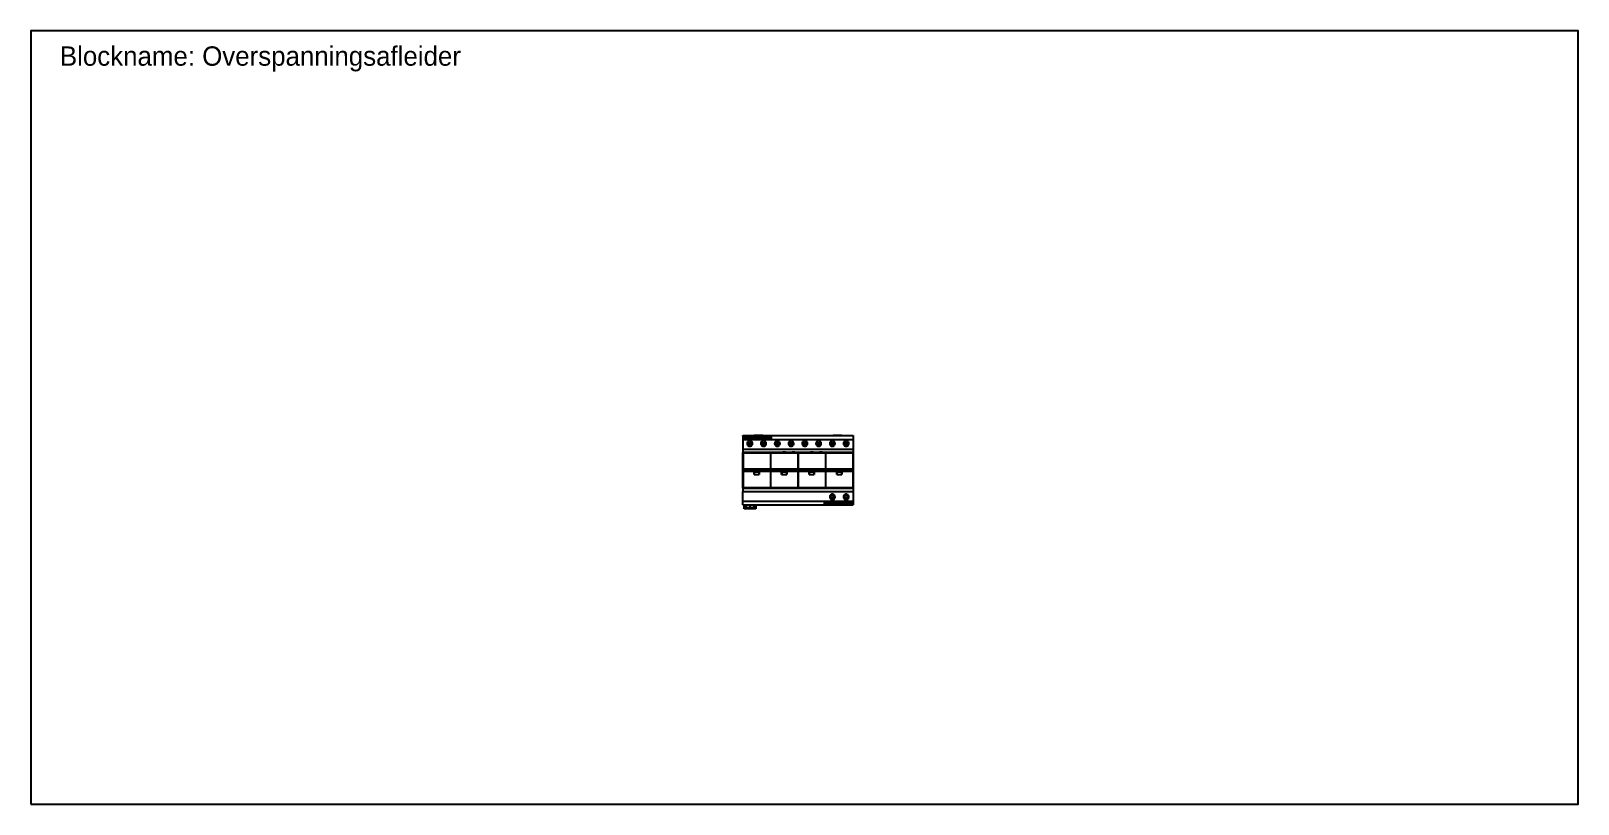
# Model space of a CAD drawing. Header units: millimetres. Extents: x -7152 to 5843, y -5056 to 10205.
# Drawn here: x 500 to 700, y 4100 to 4200 of the extents above; entities that cross this region are included whole.
import ezdxf
from ezdxf.enums import TextEntityAlignment as Align

# ---------------------------------------------------------------- set-up
doc = ezdxf.new("R2010")
doc.units = ezdxf.units.MM
doc.styles.get("Standard").update_dxf_attribs({"font": 'isoplus.shx'})

msp = doc.modelspace()

# ---------------------------------------------------------------- texts
at = {"color": 7}
msp.add_text('Blockname: Overspanningsafleider', height=2.5, dxfattribs=at).set_placement((503.742, 4198), align=Align.TOP_LEFT)

# ---------------------------------------------------------------- blocks, each defined once
blk = doc.blocks.new('Overspanningsafleider')
at = {"color": 7, "linetype": 'Continuous'}
for p, q in [((0, 8.95), (0, 8.98)), ((0, 8.98), (14.24, 8.98)), ((3.7, 8.95), (0, 8.95)), ((0, 8.89), (0, 8.95)), ((0, 8.89), (0, 8.84)), ((0, 8.89), (3.7, 8.89)), ((0, 8.84), (0, 8.77)), ((3.7, 8.84), (0, 8.84)), ((0, 8.77), (0, 8.56)), ((0, 8.77), (3.7, 8.77)), ((0, 8.56), (3.7, 8.56)), ((0, 8.56), (0, 8.5)), ((0, 8.5), (0, 8.47)), ((0, 8.5), (0, 8.5)), ((3.7, 8.5), (0, 8.5)), ((3.7, 8.5), (0, 8.5)), ((0, 8.47), (0, 7.22)), ((0, 8.47), (14.24, 8.47)), ((0.82, 7.93), (0.61, 8.14)), ((0.67, 8.22), (0.89, 8)), ((0.89, 8), (1.11, 8.22)), ((1.17, 8.14), (0.96, 7.93)), ((1.46, 9.03), (2.58, 9.03)), ((1.46, 9.03), (1.46, 8.98)), ((2.6, 7.93), (2.39, 8.14)), ((2.45, 8.22), (2.67, 8)), ((2.58, 8.98), (2.58, 9.03)), ((2.67, 8), (2.89, 8.22)), ((2.95, 8.14), (2.74, 7.93)), ((3.7, 8.89), (3.7, 8.95)), ((3.7, 8.84), (3.7, 8.89)), ((3.7, 8.77), (3.7, 8.84)), ((3.7, 8.56), (3.7, 8.77)), ((3.7, 8.5), (3.7, 8.56)), ((3.7, 8.5), (3.7, 8.5)), ((4.38, 7.93), (4.17, 8.14)), ((4.23, 8.22), (4.45, 8)), ((4.45, 8), (4.67, 8.22)), ((4.73, 8.14), (4.52, 7.93)), ((6.16, 7.93), (5.95, 8.14)), ((6.01, 8.22), (6.23, 8)), ((6.23, 8), (6.45, 8.22)), ((6.51, 8.14), (6.3, 7.93)), ((7.94, 7.93), (7.73, 8.14)), ((7.79, 8.22), (8.01, 8)), ((8.01, 8), (8.23, 8.22)), ((8.29, 8.14), (8.08, 7.93)), ((9.72, 7.93), (9.51, 8.14)), ((9.57, 8.22), (9.79, 8)), ((9.79, 8), (10.01, 8.22)), ((10.07, 8.14), (9.86, 7.93)), ((11.5, 7.93), (11.29, 8.14)), ((11.35, 8.22), (11.57, 8)), ((11.57, 8), (11.79, 8.22)), ((11.85, 8.14), (11.64, 7.93)), ((11.67, 9.03), (11.67, 8.98)), ((11.67, 9.03), (12.79, 9.03)), ((12.79, 8.98), (12.79, 9.03)), ((13.28, 7.93), (13.07, 8.14)), ((13.13, 8.22), (13.35, 8)), ((13.35, 8), (13.57, 8.22)), ((13.63, 8.14), (13.42, 7.93)), ((14.24, 8.98), (14.24, 8.47)), ((14.24, 8.47), (14.24, 7.22)), ((0, 7.22), (0, 6.8)), ((0, 7.22), (14.24, 7.22)), ((0, 6.8), (0.02, 6.8)), ((0, 6.74), (0, 6.8)), ((0, 6.74), (0.02, 6.74)), ((0, 2.23), (0, 6.74)), ((0.02, 6.81), (0.02, 6.73)), ((0.02, 6.81), (3.56, 6.81)), ((0.02, 6.73), (0.02, 4.66)), ((0.02, 6.73), (3.56, 6.73)), ((0.61, 7.72), (0.82, 7.93)), ((0.89, 7.86), (0.69, 7.66)), ((1.09, 7.66), (0.89, 7.86)), ((0.96, 7.93), (1.17, 7.72)), ((2.39, 7.72), (2.6, 7.93)), ((2.67, 7.86), (2.47, 7.66)), ((2.87, 7.66), (2.67, 7.86)), ((2.74, 7.93), (2.95, 7.72)), ((3.56, 6.81), (3.56, 6.73)), ((3.56, 6.8), (3.57, 6.8)), ((3.56, 6.74), (3.57, 6.74)), ((3.56, 6.73), (3.56, 4.66)), ((3.57, 6.81), (7.11, 6.81)), ((3.57, 6.81), (3.57, 6.73)), ((3.57, 6.73), (7.11, 6.73)), ((3.57, 6.73), (3.57, 4.66)), ((4.17, 7.72), (4.38, 7.93)), ((4.45, 7.86), (4.25, 7.66)), ((4.65, 7.66), (4.45, 7.86)), ((4.52, 7.93), (4.73, 7.72)), ((5.19, 6.83), (5.17, 6.83)), ((5.23, 6.83), (5.19, 6.83)), ((5.19, 6.81), (5.19, 6.83)), ((5.45, 6.83), (5.23, 6.83)), ((5.23, 6.81), (5.23, 6.83)), ((5.49, 6.83), (5.45, 6.83)), ((5.45, 6.81), (5.45, 6.83)), ((5.51, 6.83), (5.49, 6.83)), ((5.49, 6.81), (5.49, 6.83)), ((5.95, 7.72), (6.16, 7.93)), ((6.23, 7.86), (6.03, 7.66)), ((6.43, 7.66), (6.23, 7.86)), ((6.3, 7.93), (6.51, 7.72)), ((6.37, 6.83), (6.35, 6.83)), ((6.37, 6.81), (6.37, 6.83)), ((6.41, 6.83), (6.37, 6.83)), ((6.63, 6.83), (6.41, 6.83)), ((6.41, 6.81), (6.41, 6.83)), ((6.63, 6.81), (6.63, 6.83)), ((6.67, 6.83), (6.63, 6.83)), ((6.67, 6.81), (6.67, 6.83)), ((6.7, 6.83), (6.67, 6.83)), ((7.11, 6.81), (7.11, 6.73)), ((7.11, 6.8), (7.13, 6.8)), ((7.11, 6.74), (7.13, 6.74)), ((7.11, 6.73), (7.11, 4.66)), ((7.13, 6.81), (10.67, 6.81)), ((7.13, 6.81), (7.13, 6.73)), ((7.13, 6.73), (10.67, 6.73)), ((7.13, 6.73), (7.13, 4.66)), ((7.73, 7.72), (7.94, 7.93)), ((8.01, 7.86), (7.81, 7.66)), ((8.21, 7.66), (8.01, 7.86)), ((8.08, 7.93), (8.29, 7.72)), ((8.75, 6.83), (8.73, 6.83)), ((8.79, 6.83), (8.75, 6.83)), ((8.75, 6.81), (8.75, 6.83)), ((9.01, 6.83), (8.79, 6.83)), ((8.79, 6.81), (8.79, 6.83)), ((9.01, 6.81), (9.01, 6.83)), ((9.05, 6.83), (9.01, 6.83)), ((9.05, 6.81), (9.05, 6.83)), ((9.07, 6.83), (9.05, 6.83)), ((9.51, 7.72), (9.72, 7.93)), ((9.79, 7.86), (9.59, 7.66)), ((9.99, 7.66), (9.79, 7.86)), ((9.86, 7.93), (10.07, 7.72)), ((9.93, 6.83), (9.91, 6.83)), ((9.97, 6.83), (9.93, 6.83)), ((9.93, 6.81), (9.93, 6.83)), ((9.97, 6.81), (9.97, 6.83)), ((10.19, 6.83), (9.97, 6.83)), ((10.19, 6.81), (10.19, 6.83)), ((10.23, 6.83), (10.19, 6.83)), ((10.23, 6.81), (10.23, 6.83)), ((10.26, 6.83), (10.23, 6.83)), ((10.67, 6.81), (10.67, 6.73)), ((10.67, 6.8), (10.69, 6.8)), ((10.67, 6.74), (10.69, 6.74)), ((10.67, 6.73), (10.67, 4.66)), ((10.69, 6.81), (10.69, 6.73)), ((10.69, 6.81), (14.23, 6.81)), ((10.69, 6.73), (10.69, 4.66)), ((10.69, 6.73), (14.23, 6.73)), ((11.29, 7.72), (11.5, 7.93)), ((11.57, 7.86), (11.37, 7.66)), ((11.77, 7.66), (11.57, 7.86)), ((11.64, 7.93), (11.85, 7.72)), ((13.07, 7.72), (13.28, 7.93)), ((13.35, 7.86), (13.15, 7.66)), ((13.55, 7.66), (13.35, 7.86)), ((13.42, 7.93), (13.63, 7.72)), ((14.23, 6.81), (14.23, 6.73)), ((14.23, 6.8), (14.24, 6.8)), ((14.23, 6.74), (14.24, 6.74)), ((14.23, 6.73), (14.23, 4.66)), ((14.24, 7.22), (14.24, 6.8)), ((14.24, 6.8), (14.24, 6.74)), ((14.24, 6.74), (14.24, 2.23)), ((0.02, 4.66), (0.02, 4.4)), ((0.02, 4.66), (3.56, 4.66)), ((0.02, 4.4), (0.02, 4.36)), ((0.02, 4.36), (0.02, 2.25)), ((1.46, 4.28), (2.12, 4.28)), ((1.47, 4.26), (1.46, 4.28)), ((2.11, 4.26), (1.47, 4.26)), ((1.47, 4.26), (1.47, 3.96)), ((2.12, 4.28), (2.11, 4.26)), ((2.11, 3.96), (2.11, 4.26)), ((3.56, 4.66), (3.56, 4.4)), ((3.56, 4.4), (3.56, 4.36)), ((3.56, 4.36), (3.56, 2.25)), ((3.57, 4.66), (3.57, 4.4)), ((3.57, 4.66), (7.11, 4.66)), ((3.57, 4.4), (3.57, 4.36)), ((3.57, 4.36), (3.57, 2.25)), ((5.01, 4.28), (5.67, 4.28)), ((5.02, 4.26), (5.01, 4.28)), ((5.66, 4.26), (5.02, 4.26)), ((5.02, 4.26), (5.02, 3.96)), ((5.67, 4.28), (5.66, 4.26)), ((5.66, 3.96), (5.66, 4.26)), ((7.11, 4.66), (7.11, 4.4)), ((7.11, 4.4), (7.11, 4.36)), ((7.11, 4.36), (7.11, 2.25)), ((7.13, 4.66), (10.67, 4.66)), ((7.13, 4.66), (7.13, 4.4)), ((7.13, 4.4), (7.13, 4.36)), ((7.13, 4.36), (7.13, 2.25)), ((8.57, 4.28), (9.23, 4.28)), ((8.58, 4.26), (8.57, 4.28)), ((9.22, 4.26), (8.58, 4.26)), ((8.58, 4.26), (8.58, 3.96)), ((9.23, 4.28), (9.22, 4.26)), ((9.22, 3.96), (9.22, 4.26)), ((10.67, 4.66), (10.67, 4.4)), ((10.67, 4.4), (10.67, 4.36)), ((10.67, 4.36), (10.67, 2.25)), ((10.69, 4.66), (10.69, 4.4)), ((10.69, 4.66), (14.23, 4.66)), ((10.69, 4.4), (10.69, 4.36)), ((10.69, 4.36), (10.69, 2.25)), ((12.13, 4.28), (12.79, 4.28)), ((12.14, 4.26), (12.13, 4.28)), ((12.78, 4.26), (12.14, 4.26)), ((12.14, 4.26), (12.14, 3.96)), ((12.79, 4.28), (12.78, 4.26)), ((12.78, 3.96), (12.78, 4.26)), ((14.23, 4.66), (14.23, 4.4)), ((14.23, 4.4), (14.23, 4.36)), ((14.23, 4.36), (14.23, 2.25)), ((0, 2.23), (0.02, 2.23)), ((0, 2.18), (0, 2.23)), ((0, 2.18), (0, 1.76)), ((0, 2.18), (0.02, 2.18)), ((0.02, 2.25), (0.02, 2.17)), ((0.02, 2.25), (3.56, 2.25)), ((0.02, 2.17), (3.56, 2.17)), ((1.46, 3.93), (1.47, 3.96)), ((1.46, 3.93), (2.12, 3.93)), ((1.47, 3.96), (2.11, 3.96)), ((2.12, 3.93), (2.11, 3.96)), ((3.56, 2.25), (3.56, 2.17)), ((3.56, 2.23), (3.57, 2.23)), ((3.56, 2.18), (3.57, 2.18)), ((3.57, 2.25), (3.57, 2.17)), ((3.57, 2.25), (7.11, 2.25)), ((3.57, 2.17), (7.11, 2.17)), ((4.01, 2.15), (3.98, 2.15)), ((4.01, 2.17), (4.01, 2.15)), ((4.05, 2.15), (4.01, 2.15)), ((4.05, 2.17), (4.05, 2.15)), ((4.27, 2.15), (4.05, 2.15)), ((4.27, 2.17), (4.27, 2.15)), ((4.31, 2.15), (4.27, 2.15)), ((4.31, 2.17), (4.31, 2.15)), ((4.33, 2.15), (4.31, 2.15)), ((5.01, 3.93), (5.02, 3.96)), ((5.01, 3.93), (5.67, 3.93)), ((5.02, 3.96), (5.66, 3.96)), ((5.67, 3.93), (5.66, 3.96)), ((6.37, 2.15), (6.35, 2.15)), ((6.37, 2.17), (6.37, 2.15)), ((6.41, 2.15), (6.37, 2.15)), ((6.41, 2.17), (6.41, 2.15)), ((6.63, 2.15), (6.41, 2.15)), ((6.63, 2.17), (6.63, 2.15)), ((6.67, 2.15), (6.63, 2.15)), ((6.67, 2.17), (6.67, 2.15)), ((6.7, 2.15), (6.67, 2.15)), ((7.11, 2.25), (7.11, 2.17)), ((7.11, 2.23), (7.13, 2.23)), ((7.11, 2.18), (7.13, 2.18)), ((7.13, 2.25), (10.67, 2.25)), ((7.13, 2.25), (7.13, 2.17)), ((7.13, 2.17), (10.67, 2.17)), ((7.57, 2.15), (7.54, 2.15)), ((7.57, 2.17), (7.57, 2.15)), ((7.61, 2.15), (7.57, 2.15)), ((7.61, 2.17), (7.61, 2.15)), ((7.83, 2.15), (7.61, 2.15)), ((7.83, 2.17), (7.83, 2.15)), ((7.87, 2.15), (7.83, 2.15)), ((7.87, 2.17), (7.87, 2.15)), ((7.89, 2.15), (7.87, 2.15)), ((8.57, 3.93), (8.58, 3.96)), ((8.57, 3.93), (9.23, 3.93)), ((8.58, 3.96), (9.22, 3.96)), ((9.23, 3.93), (9.22, 3.96)), ((9.93, 2.15), (9.91, 2.15)), ((9.93, 2.17), (9.93, 2.15)), ((9.97, 2.15), (9.93, 2.15)), ((9.97, 2.17), (9.97, 2.15)), ((10.19, 2.15), (9.97, 2.15)), ((10.19, 2.17), (10.19, 2.15)), ((10.23, 2.15), (10.19, 2.15)), ((10.23, 2.17), (10.23, 2.15)), ((10.26, 2.15), (10.23, 2.15)), ((10.67, 2.25), (10.67, 2.17)), ((10.67, 2.23), (10.69, 2.23)), ((10.67, 2.18), (10.69, 2.18)), ((10.69, 2.25), (14.23, 2.25)), ((10.69, 2.25), (10.69, 2.17)), ((10.69, 2.17), (14.23, 2.17)), ((12.13, 3.93), (12.14, 3.96)), ((12.13, 3.93), (12.79, 3.93)), ((12.14, 3.96), (12.78, 3.96)), ((12.79, 3.93), (12.78, 3.96)), ((14.23, 2.25), (14.23, 2.17)), ((14.23, 2.23), (14.24, 2.23)), ((14.23, 2.18), (14.24, 2.18)), ((14.24, 2.23), (14.24, 2.18)), ((14.24, 2.18), (14.24, 1.76)), ((0, 1.76), (14.24, 1.76)), ((0, 0.51), (0, 1.76)), ((0, 0), (0, 0.51)), ((0, 0.51), (14.24, 0.51)), ((0, 0), (0.16, 0)), ((1.68, 0), (14.24, 0)), ((10.54, 0.48), (14.24, 0.48)), ((10.54, 0.42), (10.54, 0.48)), ((10.54, 0.42), (14.24, 0.42)), ((10.54, 0.21), (10.54, 0.42)), ((10.54, 0.21), (14.24, 0.21)), ((10.54, 0.14), (10.54, 0.21)), ((10.54, 0.14), (14.24, 0.14)), ((10.54, 0.09), (10.54, 0.14)), ((10.54, 0.09), (14.24, 0.09)), ((10.54, 0.03), (10.54, 0.09)), ((14.24, 0.03), (10.54, 0.03)), ((11.5, 1.05), (11.29, 1.26)), ((11.29, 0.84), (11.5, 1.05)), ((11.57, 0.98), (11.35, 0.76)), ((11.37, 1.32), (11.57, 1.12)), ((11.57, 1.12), (11.77, 1.32)), ((11.79, 0.76), (11.57, 0.98)), ((11.85, 1.26), (11.64, 1.05)), ((11.64, 1.05), (11.85, 0.84)), ((13.28, 1.05), (13.07, 1.26)), ((13.07, 0.84), (13.28, 1.05)), ((13.35, 0.98), (13.13, 0.76)), ((13.15, 1.32), (13.35, 1.12)), ((13.35, 1.12), (13.55, 1.32)), ((13.57, 0.76), (13.35, 0.98)), ((13.63, 1.26), (13.42, 1.05)), ((13.42, 1.05), (13.63, 0.84)), ((14.24, 1.76), (14.24, 0.51)), ((14.24, 0.51), (14.24, 0.48)), ((14.24, 0.48), (14.24, 0.42)), ((14.24, 0.42), (14.24, 0.21)), ((14.24, 0.21), (14.24, 0.14)), ((14.24, 0.14), (14.24, 0.09)), ((14.24, 0.09), (14.24, 0.03)), ((14.24, 0.03), (14.24, 0)), ((0.16, 0), (0.28, 0)), ((0.16, -0.36), (0.16, 0)), ((0.16, -0.44), (0.16, -0.36)), ((1.68, -0.36), (0.16, -0.36)), ((0.16, -0.5), (0.16, -0.44)), ((0.16, -0.44), (1.68, -0.44)), ((1.68, -0.5), (0.16, -0.5)), ((0.28, 0), (0.35, 0)), ((0.3, -0.05), (0.35, 0)), ((0.42, 0), (0.33, -0.08)), ((0.35, 0), (0.42, 0)), ((0.42, 0), (0.55, 0)), ((0.55, 0), (0.79, 0)), ((0.79, 0), (0.85, 0)), ((0.81, -0.05), (0.85, 0)), ((0.93, 0), (0.84, -0.08)), ((0.85, 0), (0.93, 0)), ((0.93, 0), (1.05, 0)), ((1.05, 0), (1.29, 0)), ((1.29, 0), (1.36, 0)), ((1.31, -0.05), (1.36, 0)), ((1.43, 0), (1.35, -0.08)), ((1.36, 0), (1.43, 0)), ((1.43, 0), (1.56, 0)), ((1.56, 0), (1.68, 0)), ((1.68, 0), (1.68, -0.36)), ((1.68, -0.36), (1.68, -0.44)), ((1.68, -0.44), (1.68, -0.5))]:
    blk.add_line(p, q, dxfattribs=at)
at = {"color": 2, "linetype": 'Continuous'}
for p, q in [((0.02, 4.4), (3.56, 4.4)), ((0.02, 4.36), (3.56, 4.36)), ((3.57, 4.4), (7.11, 4.4)), ((3.57, 4.36), (7.11, 4.36)), ((7.13, 4.4), (10.67, 4.4)), ((7.13, 4.36), (10.67, 4.36)), ((10.69, 4.4), (14.23, 4.4)), ((10.69, 4.36), (14.23, 4.36))]:
    blk.add_line(p, q, dxfattribs=at)
at = {"color": 7, "linetype": 'Continuous'}
for centre, radius, start, end in [((0.89, 7.94), 0.35, 144.4206, 217.9379), ((0.89, 7.94), 0.35, 127.9905, 144.4206), ((0.89, 7.94), 0.35, 52.0621, 127.9905), ((0.89, 7.94), 0.35, 35.6323, 52.0621), ((0.89, 7.94), 0.35, 326.6903, 35.6323), ((2.67, 7.94), 0.35, 144.4206, 217.9379), ((2.67, 7.94), 0.35, 127.9905, 144.4206), ((2.67, 7.94), 0.35, 52.0621, 127.9905), ((2.67, 7.94), 0.35, 35.6323, 52.0621), ((2.67, 7.94), 0.35, 326.6903, 35.6323), ((4.45, 7.94), 0.35, 144.4206, 217.9379), ((4.45, 7.94), 0.35, 127.9905, 143.7612), ((4.45, 7.94), 0.35, 143.7612, 144.4206), ((4.45, 7.94), 0.35, 52.0621, 127.9905), ((4.45, 7.94), 0.35, 35.6323, 52.0621), ((4.45, 7.94), 0.35, 322.0095, 35.6323), ((6.23, 7.94), 0.35, 144.4206, 217.9379), ((6.23, 7.94), 0.35, 127.9905, 144.4206), ((6.23, 7.94), 0.35, 52.0621, 127.9905), ((6.23, 7.94), 0.35, 35.6323, 52.0621), ((6.23, 7.94), 0.35, 326.6903, 35.6323), ((8.01, 7.94), 0.35, 144.4206, 217.9379), ((8.01, 7.94), 0.35, 127.9905, 143.7612), ((8.01, 7.94), 0.35, 143.7612, 144.4206), ((8.01, 7.94), 0.35, 52.0621, 127.9905), ((8.01, 7.94), 0.35, 35.6323, 52.0621), ((8.01, 7.94), 0.35, 322.0095, 35.6323), ((9.79, 7.94), 0.35, 144.4206, 217.9379), ((9.79, 7.94), 0.35, 127.9905, 144.4206), ((9.79, 7.94), 0.35, 52.0621, 127.9905), ((9.79, 7.94), 0.35, 35.6323, 52.0621), ((9.79, 7.94), 0.35, 326.6903, 35.6323), ((11.57, 7.94), 0.35, 144.4139, 213.3097), ((11.57, 7.94), 0.35, 127.9838, 144.4139), ((11.57, 7.94), 0.35, 52.0688, 127.9838), ((11.57, 7.94), 0.35, 35.6391, 52.0688), ((11.57, 7.94), 0.35, 322.0162, 35.6391), ((13.35, 7.94), 0.35, 144.4139, 217.9312), ((13.35, 7.94), 0.35, 127.9838, 144.4139), ((13.35, 7.94), 0.35, 90, 127.9838), ((13.35, 7.94), 0.35, 52.0688, 90), ((13.35, 7.94), 0.35, 35.6391, 52.0688), ((13.35, 7.94), 0.35, 322.0162, 35.6391), ((0.89, 7.94), 0.35, 217.9379, 234.3677), ((0.89, 7.94), 0.35, 234.3677, 305.5794), ((0.89, 7.94), 0.35, 305.5794, 322.0095), ((0.89, 7.94), 0.35, 322.0095, 326.6903), ((2.67, 7.94), 0.35, 217.9379, 234.3677), ((2.67, 7.94), 0.35, 234.3677, 305.5794), ((2.67, 7.94), 0.35, 305.5794, 322.0095), ((2.67, 7.94), 0.35, 322.0095, 326.6903), ((4.45, 7.94), 0.35, 217.9379, 234.3677), ((4.45, 7.94), 0.35, 234.3677, 305.5794), ((4.45, 7.94), 0.35, 305.5794, 322.0095), ((6.23, 7.94), 0.35, 217.9379, 234.3677), ((6.23, 7.94), 0.35, 234.3677, 305.5794), ((6.23, 7.94), 0.35, 305.5794, 322.0095), ((6.23, 7.94), 0.35, 322.0095, 326.6903), ((8.01, 7.94), 0.35, 217.9379, 234.3677), ((8.01, 7.94), 0.35, 234.3677, 305.5794), ((8.01, 7.94), 0.35, 305.5794, 322.0095), ((9.79, 7.94), 0.35, 217.9379, 234.3677), ((9.79, 7.94), 0.35, 234.3677, 305.5794), ((9.79, 7.94), 0.35, 305.5794, 322.0095), ((9.79, 7.94), 0.35, 322.0095, 326.6903), ((11.57, 7.94), 0.35, 213.3097, 217.9312), ((11.57, 7.94), 0.35, 217.9312, 234.3609), ((11.57, 7.94), 0.35, 234.3609, 305.5861), ((11.57, 7.94), 0.35, 305.5861, 322.0162), ((13.35, 7.94), 0.35, 217.9312, 234.3609), ((13.35, 7.94), 0.35, 234.3609, 305.5861), ((13.35, 7.94), 0.35, 305.5861, 322.0162), ((11.57, 1.04), 0.35, 142.0162, 215.6391), ((11.57, 1.04), 0.35, 125.5861, 142.0162), ((11.57, 1.04), 0.35, 215.6391, 232.0688), ((11.57, 1.04), 0.35, 232.0688, 270), ((11.57, 1.04), 0.35, 54.3609, 125.5861), ((11.57, 1.04), 0.35, 270, 307.9838), ((11.57, 1.04), 0.35, 37.9312, 54.3609), ((11.57, 1.04), 0.35, 307.9838, 324.4139), ((11.57, 1.04), 0.35, 324.4139, 37.9312), ((13.35, 1.04), 0.35, 142.0162, 215.6391), ((13.35, 1.04), 0.35, 125.5861, 142.0162), ((13.35, 1.04), 0.35, 215.6391, 232.0688), ((13.35, 1.04), 0.35, 232.0688, 307.9838), ((13.35, 1.04), 0.35, 54.3609, 125.5861), ((13.35, 1.04), 0.35, 37.9312, 54.3609), ((13.35, 1.04), 0.35, 307.9838, 324.4139), ((13.35, 1.04), 0.35, 33.3097, 37.9312), ((13.35, 1.04), 0.35, 324.4139, 33.3097), ((0.41, 0.03), 0.137, 192.6455, 214.5113), ((0.41, 0.03), 0.137, 214.5113, 235.5342), ((0.41, 0.03), 0.137, 235.5342, 347.3545), ((0.92, 0.03), 0.137, 192.6455, 214.5113), ((0.92, 0.03), 0.137, 214.5113, 235.5342), ((0.92, 0.03), 0.137, 235.5342, 347.3545), ((1.43, 0.03), 0.137, 192.6455, 214.5113), ((1.43, 0.03), 0.137, 214.5113, 235.5342), ((1.43, 0.03), 0.137, 235.5342, 347.3545)]:
    blk.add_arc(centre, radius, start, end, dxfattribs=at)
for points in [[(5.17, 6.81), (5.17, 6.82), (5.17, 6.83)], [(5.51, 6.83), (5.51, 6.82), (5.51, 6.81)], [(6.35, 6.81), (6.35, 6.82), (6.35, 6.83)], [(6.7, 6.83), (6.7, 6.82), (6.7, 6.81)], [(8.73, 6.81), (8.73, 6.82), (8.73, 6.83)], [(9.07, 6.83), (9.07, 6.82), (9.07, 6.81)], [(9.91, 6.81), (9.91, 6.82), (9.91, 6.83)], [(10.26, 6.83), (10.26, 6.82), (10.26, 6.81)], [(1.46, 3.93), (1.46, 4.11), (1.46, 4.28)], [(2.12, 4.28), (2.12, 4.11), (2.12, 3.93)], [(5.01, 3.93), (5.01, 4.11), (5.01, 4.28)], [(5.67, 4.28), (5.67, 4.11), (5.67, 3.93)], [(8.57, 3.93), (8.57, 4.11), (8.57, 4.28)], [(9.23, 4.28), (9.23, 4.11), (9.23, 3.93)], [(12.13, 3.93), (12.13, 4.11), (12.13, 4.28)], [(12.79, 4.28), (12.79, 4.11), (12.79, 3.93)], [(3.98, 2.15), (3.98, 2.16), (3.98, 2.17)], [(4.33, 2.17), (4.33, 2.16), (4.33, 2.15)], [(6.35, 2.15), (6.35, 2.16), (6.35, 2.17)], [(6.7, 2.17), (6.7, 2.16), (6.7, 2.15)], [(7.54, 2.15), (7.54, 2.16), (7.54, 2.17)], [(7.89, 2.17), (7.89, 2.16), (7.89, 2.15)], [(9.91, 2.15), (9.91, 2.16), (9.91, 2.17)], [(10.26, 2.17), (10.26, 2.16), (10.26, 2.15)]]:
    blk.add_spline(points, degree=3, dxfattribs=at)
at = {"color": 1}
blk.add_attdef('NAAMB', text='', height=1.8, dxfattribs=at).set_placement((7.12, 8.98), align=Align.BOTTOM_CENTER)
blk.add_attdef('NAAMO', text='', height=1.8, dxfattribs=at).set_placement((7.12, -0.6), align=Align.TOP_CENTER)

# ---------------------------------------------------------------- linework, layer by layer
at = {"color": 7}
msp.add_lwpolyline([(500, 4100), (700, 4100), (700, 4200), (500, 4200)], close=True, dxfattribs=at)

# ---------------------------------------------------------------- block references
msp.add_blockref('Overspanningsafleider', (592.035, 4138.689))

msp.set_redraw_order([(e.dxf.handle, doc.entitydb.next_handle()) for e in msp.query("TEXT MTEXT ATTDEF DIMENSION ARC_DIMENSION")])  # texts and dimensions are drawn at this point

doc.saveas('drawing.dxf')
